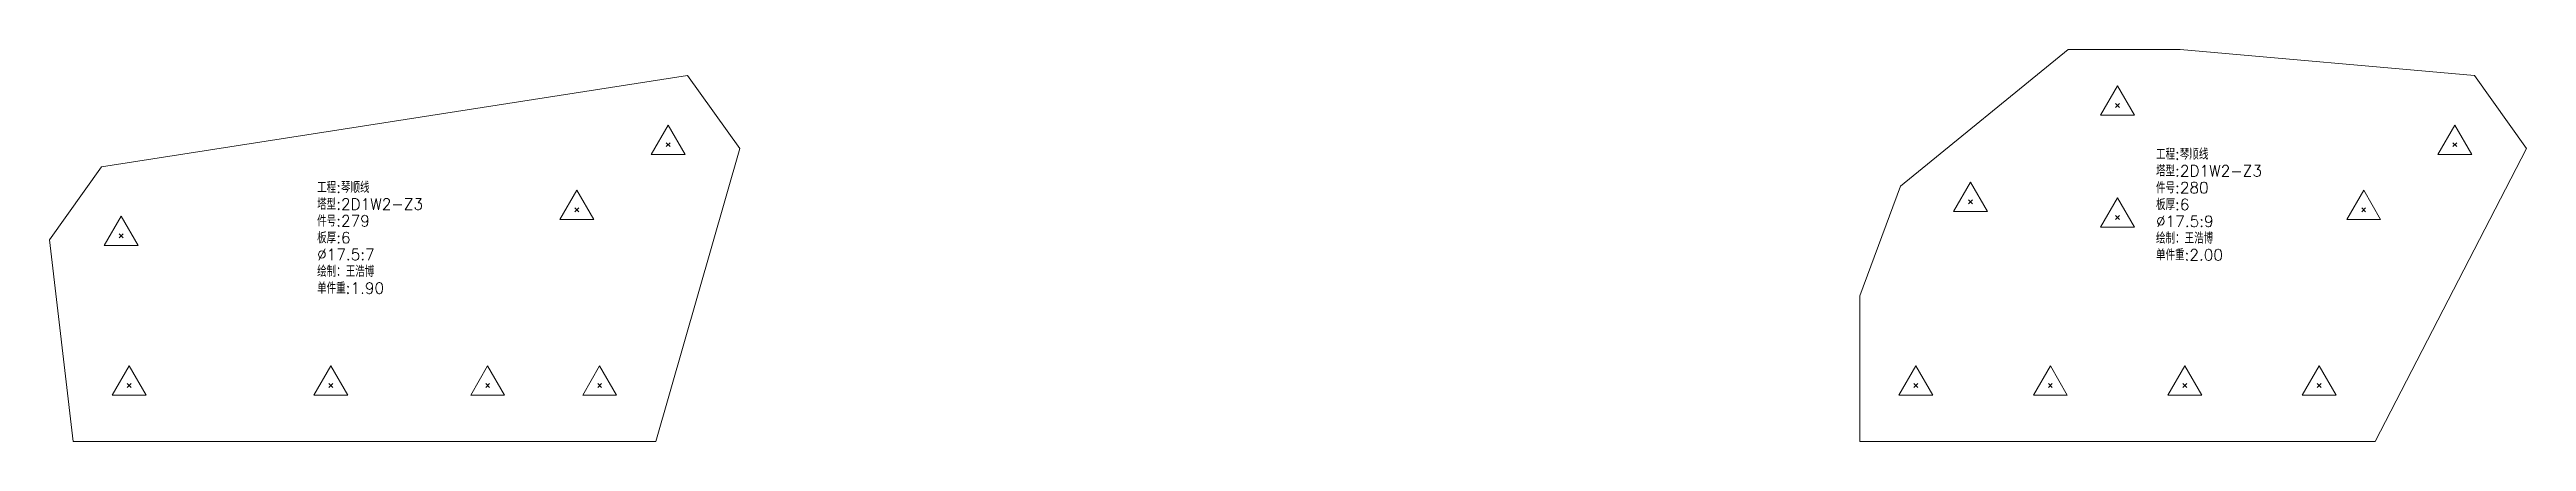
# Model space of a CAD drawing. Extents: x -580 to 8755, y 0 to 14723.
# Drawn here: x 3682 to 4788, y 10193 to 10368 of the extents above; entities that cross this region are included whole.
import ezdxf
from ezdxf.enums import TextEntityAlignment as Align

# ---------------------------------------------------------------- set-up
doc = ezdxf.new("R2010")
doc.units = 0
doc.header["$MEASUREMENT"] = 0
doc.layers.add('1', color=7, linetype='CONTINUOUS', lineweight=25)
doc.styles.get("Standard").update_dxf_attribs({"font": 'simplex.shx', "width": 0.7, "height": 3, "bigfont": 'gbhzfs.shx'})

msp = doc.modelspace()

# ---------------------------------------------------------------- texts
at = {"layer": '1', "color": 7, "linetype": 'Continuous', "lineweight": 18}
for s, p in [('塔型:2D1W2-Z3', (4622.52653, 10309.71259)), ('工程:琴顺线', (4622.52653, 10317.21259)), ('工程:琴顺线', (3801.74401, 10302.37993)), ('件号:280', (4622.52653, 10302.21259)), ('件号:279', (3801.74401, 10287.37993)), ('塔型:2D1W2-Z3', (3801.74401, 10294.87993)), ('板厚:6', (4622.52653, 10294.71259)), ('%%c17.5:9', (4622.52653, 10287.21259)), ('板厚:6', (3801.74401, 10279.87993)), ('绘制：王浩博', (4622.52653, 10279.71259)), ('绘制：王浩博', (3801.74401, 10264.87993)), ('%%c17.5:7', (3801.74401, 10272.37993)), ('单件重:2.00', (4622.52653, 10272.21259)), ('单件重:1.90', (3801.74401, 10257.37993))]:
    msp.add_text(s, height=5, dxfattribs=at).set_placement(p, align=Align.BOTTOM_LEFT)

# ---------------------------------------------------------------- linework, layer by layer
at = {"layer": '1', "color": 7, "linetype": 'Continuous', "lineweight": 18}
for p, q in [((4583.36787, 10367.8968), (4508.54028, 10306.91617)), ((4633.36788, 10367.8968), (4583.36787, 10367.8968)), ((4764.62714, 10356.23149), (4633.36788, 10367.8968)), ((3967.11835, 10356.23149), (3705.56116, 10315.54482)), ((3990.36787, 10323.68215), (3967.11835, 10356.23149)), ((4787.87667, 10323.68215), (4764.62714, 10356.23149)), ((3705.56116, 10315.54482), (3682.31163, 10282.99548)), ((3952.85908, 10192.8968), (3990.36787, 10323.68215)), ((4720.36788, 10192.8968), (4787.87667, 10323.68215)), ((4508.54028, 10306.91617), (4490.36787, 10257.8968)), ((3682.31163, 10282.99548), (3692.85908, 10192.8968)), ((4490.36787, 10257.8968), (4490.36787, 10192.8968)), ((3692.85908, 10192.8968), (3952.85908, 10192.8968)), ((4490.36787, 10192.8968), (4720.36788, 10192.8968))]:
    msp.add_line(p, q, dxfattribs=at)
at = {"layer": '1', "color": 7, "linetype": 'Continuous', "lineweight": 13}
for p, q in [((4605.36787, 10351.6468), (4597.79037, 10338.5218)), ((4612.94538, 10338.5218), (4605.36787, 10351.6468)), ((4597.79037, 10338.5218), (4612.94538, 10338.5218)), ((4604.49287, 10342.0218), (4606.24287, 10343.7718)), ((4606.24287, 10342.0218), (4604.49287, 10343.7718)), ((3958.39976, 10334.17587), (3950.82226, 10321.05087)), ((3957.52476, 10324.55087), (3959.27476, 10326.30087)), ((3959.27476, 10324.55087), (3957.52476, 10326.30087)), ((3965.97726, 10321.05087), (3958.39976, 10334.17587)), ((4755.90855, 10334.17587), (4748.33105, 10321.05087)), ((4755.03355, 10324.55087), (4756.78355, 10326.30087)), ((4756.78355, 10324.55087), (4755.03355, 10326.30087)), ((4763.48605, 10321.05087), (4755.90855, 10334.17587)), ((3950.82226, 10321.05087), (3965.97726, 10321.05087)), ((4748.33105, 10321.05087), (4763.48605, 10321.05087)), ((3917.7131, 10305.11395), (3910.1356, 10291.98895)), ((3925.2906, 10291.98895), (3917.7131, 10305.11395)), ((4539.77496, 10308.63819), (4532.19746, 10295.51319)), ((4547.35246, 10295.51319), (4539.77496, 10308.63819)), ((4715.22189, 10305.11395), (4707.64439, 10291.98895)), ((4722.79939, 10291.98895), (4715.22189, 10305.11395)), ((3714.27973, 10293.48919), (3706.70223, 10280.36419)), ((3721.85723, 10280.36419), (3714.27973, 10293.48919)), ((3916.8381, 10295.48895), (3918.5881, 10297.23895)), ((3918.5881, 10295.48895), (3916.8381, 10297.23895)), ((4532.19746, 10295.51319), (4547.35246, 10295.51319)), ((4538.89996, 10299.01319), (4540.64996, 10300.76319)), ((4540.64996, 10299.01319), (4538.89996, 10300.76319)), ((4605.36787, 10301.6468), (4597.79037, 10288.5218)), ((4604.49287, 10292.0218), (4606.24287, 10293.7718)), ((4606.24287, 10292.0218), (4604.49287, 10293.7718)), ((4612.94538, 10288.5218), (4605.36787, 10301.6468)), ((4714.34689, 10295.48895), (4716.09689, 10297.23895)), ((4716.09689, 10295.48895), (4714.34689, 10297.23895)), ((3713.40473, 10283.86419), (3715.15473, 10285.61419)), ((3715.15473, 10283.86419), (3713.40473, 10285.61419)), ((3910.1356, 10291.98895), (3925.2906, 10291.98895)), ((4597.79037, 10288.5218), (4612.94538, 10288.5218)), ((4707.64439, 10291.98895), (4722.79939, 10291.98895)), ((3706.70223, 10280.36419), (3721.85723, 10280.36419)), ((3717.85908, 10226.6468), (3710.28158, 10213.5218)), ((3725.43658, 10213.5218), (3717.85908, 10226.6468)), ((3807.85908, 10226.6468), (3800.28158, 10213.5218)), ((3815.43658, 10213.5218), (3807.85908, 10226.6468)), ((3877.85908, 10226.6468), (3870.28158, 10213.5218)), ((3885.43658, 10213.5218), (3877.85908, 10226.6468)), ((3927.85908, 10226.6468), (3920.28158, 10213.5218)), ((3935.43658, 10213.5218), (3927.85908, 10226.6468)), ((4515.36787, 10226.6468), (4507.79037, 10213.5218)), ((4522.94538, 10213.5218), (4515.36787, 10226.6468)), ((4575.36787, 10226.6468), (4567.79037, 10213.5218)), ((4582.94538, 10213.5218), (4575.36787, 10226.6468)), ((4635.36788, 10226.6468), (4627.79038, 10213.5218)), ((4642.94538, 10213.5218), (4635.36788, 10226.6468)), ((4695.36788, 10226.6468), (4687.79038, 10213.5218)), ((4702.94538, 10213.5218), (4695.36788, 10226.6468)), ((3716.98408, 10217.0218), (3718.73408, 10218.7718)), ((3718.73408, 10217.0218), (3716.98408, 10218.7718)), ((3806.98408, 10217.0218), (3808.73408, 10218.7718)), ((3808.73408, 10217.0218), (3806.98408, 10218.7718)), ((3876.98408, 10217.0218), (3878.73408, 10218.7718)), ((3878.73408, 10217.0218), (3876.98408, 10218.7718)), ((3926.98408, 10217.0218), (3928.73408, 10218.7718)), ((3928.73408, 10217.0218), (3926.98408, 10218.7718)), ((4514.49287, 10217.0218), (4516.24287, 10218.7718)), ((4516.24287, 10217.0218), (4514.49287, 10218.7718)), ((4574.49287, 10217.0218), (4576.24287, 10218.7718)), ((4576.24287, 10217.0218), (4574.49287, 10218.7718)), ((4634.49288, 10217.0218), (4636.24288, 10218.7718)), ((4636.24288, 10217.0218), (4634.49288, 10218.7718)), ((4694.49288, 10217.0218), (4696.24288, 10218.7718)), ((4696.24288, 10217.0218), (4694.49288, 10218.7718)), ((3710.28158, 10213.5218), (3725.43658, 10213.5218)), ((3800.28158, 10213.5218), (3815.43658, 10213.5218)), ((3870.28158, 10213.5218), (3885.43658, 10213.5218)), ((3920.28158, 10213.5218), (3935.43658, 10213.5218)), ((4507.79037, 10213.5218), (4522.94538, 10213.5218)), ((4567.79037, 10213.5218), (4582.94538, 10213.5218)), ((4627.79038, 10213.5218), (4642.94538, 10213.5218)), ((4687.79038, 10213.5218), (4702.94538, 10213.5218))]:
    msp.add_line(p, q, dxfattribs=at)

msp.set_redraw_order([(e.dxf.handle, doc.entitydb.next_handle()) for e in msp.query("TEXT MTEXT ATTDEF DIMENSION ARC_DIMENSION")])  # texts and dimensions are drawn at this point

doc.saveas('drawing.dxf')
